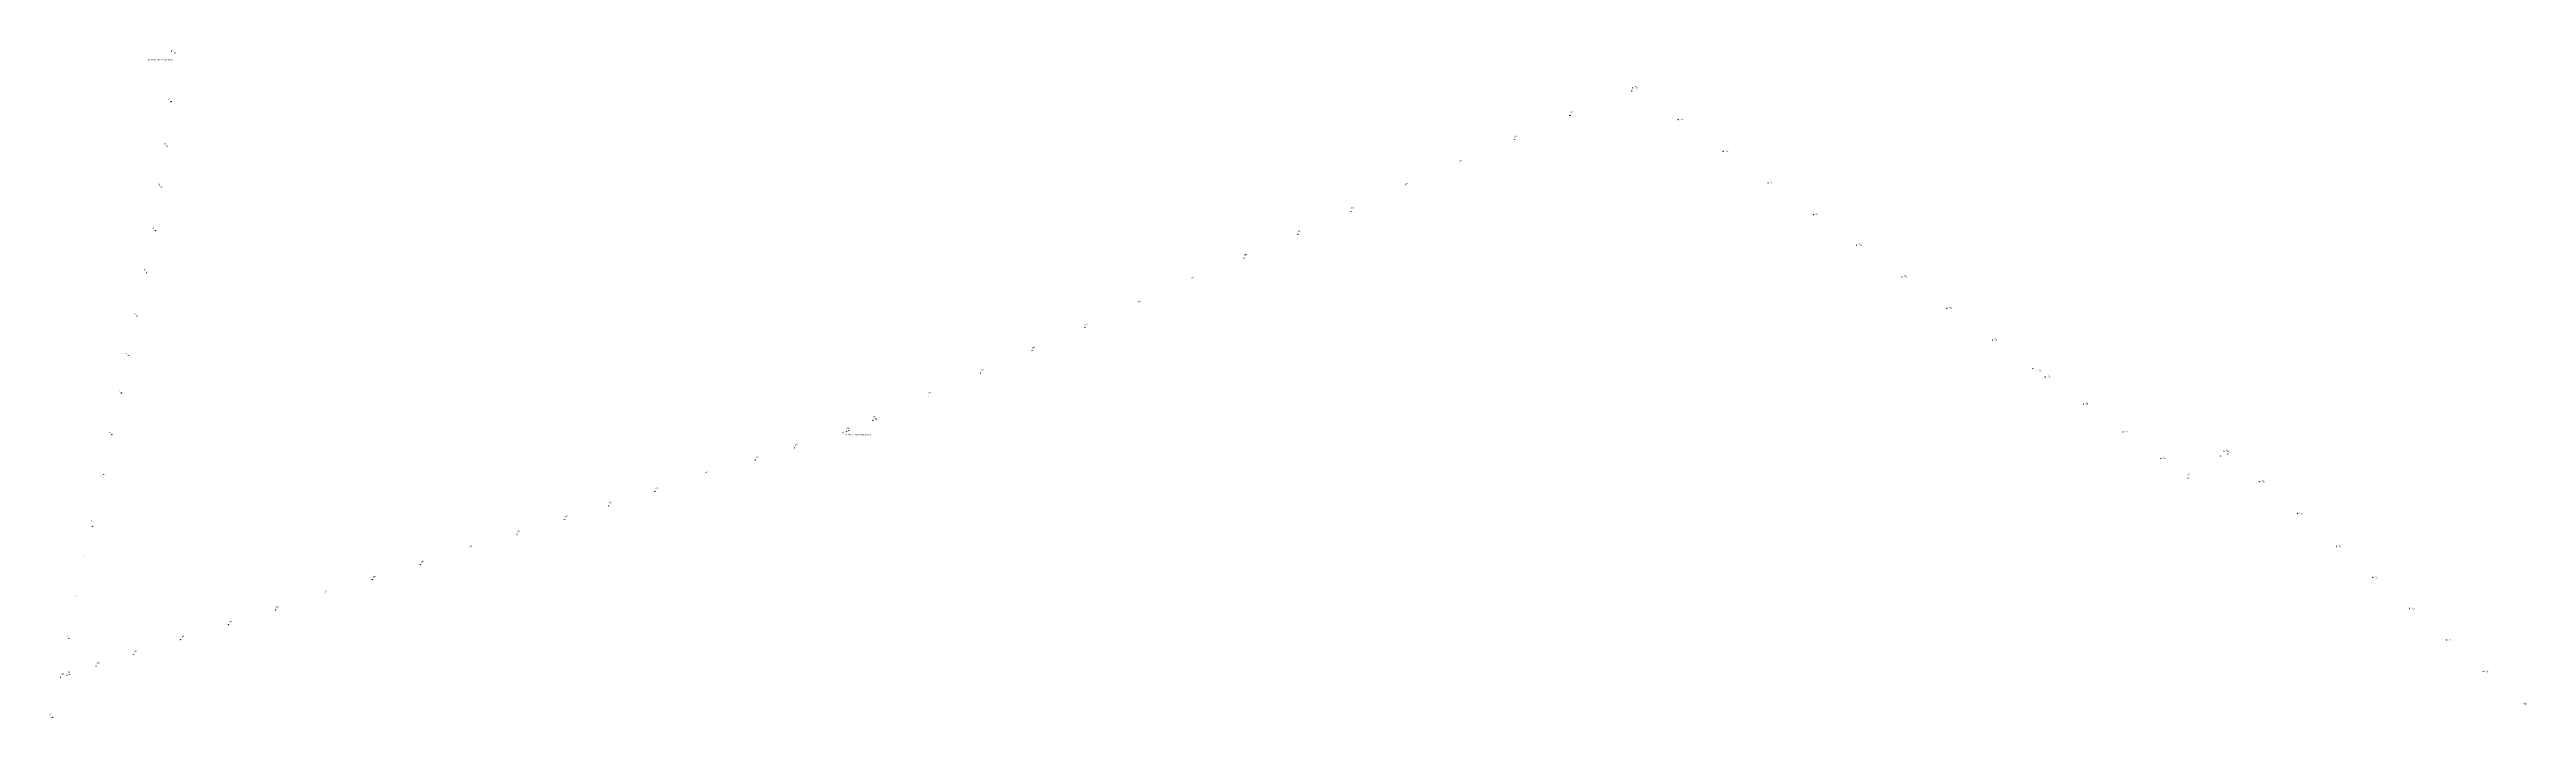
# Model space of a CAD drawing. Header units: metres. Extents: x 2244169 to 2260793, y 5092061 to 5099976.
# Drawn here: x 2249496 to 2253163, y 5097669 to 5098658 of the extents above; entities that cross this region are included whole.
import ezdxf

# ---------------------------------------------------------------- set-up
doc = ezdxf.new("R2010")
doc.units = ezdxf.units.M
for name, color, linetype in [('opori', 250, 'Continuous'), ('подписи', 250, 'Continuous'), ('укосы', 250, 'Continuous')]:
    doc.layers.add(name, color=color, linetype=linetype)
doc.layers.get('0').off()

# ---------------------------------------------------------------- blocks, each defined once
blk = doc.blocks.new('BL2')
blk.add_lwpolyline([(-0.09, -0.12), (-0.09, 0.12), (0.09, 0.12), (0.09, -0.12), (-0.09, -0.12)])
blk.add_attdef('НОМЕР', (1.5, 2.6), '', height=2)

msp = doc.modelspace()

# ---------------------------------------------------------------- linework, layer by layer
at = {"layer": 'opori', "linetype": 'Continuous', "elevation": -9.1}
for points in [[(2250679.4, 5098094), (2250679.5, 5098094), (2250679.6, 5098093.8), (2250679.4, 5098093.8)], [(2250679.7, 5098092.7), (2250679.6, 5098092.7), (2250679.5, 5098092.9), (2250679.7, 5098092.9)]]:
    msp.add_lwpolyline(points, close=True, dxfattribs=at)

# ---------------------------------------------------------------- block references
at = {"layer": 'opori', "color": 250}
for p, rotation, values in [((2249682, 5098653.1), 85.23957887964328, {'НОМЕР': '15'}), ((2249676, 5098580.8), 85.23957887964328, {'НОМЕР': '14'}), ((2251840.2, 5098601.3), 325.0116171411657, {'НОМЕР': '213'}), ((2251747.3, 5098560.6), 23.65877594880109, {'НОМЕР': '212'}), ((2251907.6, 5098554.1), 324.94442961045, {'НОМЕР': '214'}), ((2249670.1, 5098514.8), 84.90334304837039, {'НОМЕР': '13'}), ((2251665.1, 5098524.6), 23.64150779935173, {'НОМЕР': '211'}), ((2251583.1, 5098488.8), 23.60023225745979, {'НОМЕР': '210'}), ((2251974.2, 5098507.3), 324.804848888192, {'НОМЕР': '215'}), ((2249661.8, 5098454.5), 82.20074701139774, {'НОМЕР': '12'}), ((2251502.8, 5098453.8), 23.52166537972432, {'НОМЕР': '209'}), ((2252040.7, 5098460.4), 324.9397146347653, {'НОМЕР': '216'}), ((2251422.9, 5098418.6), 23.75831605288326, {'НОМЕР': '208'}), ((2252107.7, 5098413.5), 324.9605883523724, {'НОМЕР': '217'}), ((2249652.7, 5098389.9), 81.9618076104261, {'НОМЕР': '11'}), ((2251344.5, 5098384.6), 23.50174471914181, {'НОМЕР': '207'}), ((2252171.8, 5098368.5), 325.0122317820568, {'НОМЕР': '218'}), ((2249639.5, 5098328), 78.0111698780653, {'НОМЕР': '10'}), ((2251264.9, 5098349.5), 23.72775878839359, {'НОМЕР': '206'}), ((2251186.5, 5098315.2), 23.6473868847992, {'НОМЕР': '205'}), ((2252238.9, 5098321.5), 324.8780226982592, {'НОМЕР': '219'}), ((2249625.7, 5098263.8), 77.79262236799902, {'НОМЕР': '9'}), ((2251107.4, 5098280.6), 23.6247051908503, {'НОМЕР': '204'}), ((2252305.1, 5098275), 325.0859240645838, {'НОМЕР': '220'}), ((2250951, 5098212.4), 23.48543252962218, {'НОМЕР': '202'}), ((2251028.9, 5098246.2), 23.64214671855137, {'НОМЕР': '203'}), ((2252372.5, 5098227.9), 324.9351391835535, {'НОМЕР': '221'}), ((2249613.1, 5098205), 77.93912084505143, {'НОМЕР': '8'}), ((2250874.8, 5098179), 23.68752560814797, {'НОМЕР': '201'}), ((2252437.9, 5098182), 326.6103363123008, {'НОМЕР': '222'}), ((2249602.5, 5098149.6), 79.1604446829323, {'НОМЕР': '7'}), ((2250797.1, 5098145), 23.59402100099417, {'НОМЕР': '200'}), ((2252451, 5098173.4), 324.6072576214268, {'НОМЕР': '223'}), ((2250714.8, 5098109.1), 23.58915100059063, {'НОМЕР': '199'}), ((2252507.7, 5098133.1), 324.6594583850496, {'НОМЕР': '224'}), ((2249588.6, 5098087.9), 77.28650919193952, {'НОМЕР': '6'}), ((2250599.3, 5098068.5), 17.33821050799759, {'НОМЕР': '197'}), ((2250675.9, 5098092.4), 23.22836505357563, {'НОМЕР': '198'}), ((2252565.8, 5098091.9), 324.973585877221, {'НОМЕР': '225'}), ((2250541, 5098050.5), 17.18677809972485, {'НОМЕР': '196'}), ((2252622, 5098052.5), 324.8443329556033, {'НОМЕР': '226'}), ((2252715.7, 5098063.5), 319.5345944261815, {'НОМЕР': '228'}), ((2249575, 5098024), 78.0573507405262, {'НОМЕР': '5'}), ((2250392.5, 5098004.1), 17.39372933308561, {'НОМЕР': '194'}), ((2250465.9, 5098027.1), 17.26982959751994, {'НОМЕР': '195'}), ((2252662.6, 5098023.9), 36.67851129744492, {'НОМЕР': '227'}), ((2252768.4, 5098018.5), 319.8962094507193, {'НОМЕР': '229'}), ((2250258.6, 5097962.3), 17.33330855849241, {'НОМЕР': '192'}), ((2250323.5, 5097982.6), 17.33333352872755, {'НОМЕР': '193'}), ((2252824.2, 5097971.5), 319.6292255052725, {'НОМЕР': '230'}), ((2249561.2, 5097957.5), 78.23193102277136, {'НОМЕР': '4'}), ((2250188.2, 5097940.3), 17.41765204133129, {'НОМЕР': '191'}), ((2249549.8, 5097905.1), 77.72735647127517, {'НОМЕР': '3'}), ((2250045.5, 5097895.6), 17.41426943459368, {'НОМЕР': '189'}), ((2250116.9, 5097918), 17.32551476981314, {'НОМЕР': '190'}), ((2252881.8, 5097922.5), 319.7547360468795, {'НОМЕР': '231'}), ((2249902.8, 5097851), 17.38357102359016, {'НОМЕР': '187'}), ((2249974.1, 5097873.3), 17.35095351655139, {'НОМЕР': '188'}), ((2252935.8, 5097876.8), 319.6853072334647, {'НОМЕР': '232'}), ((2249537.6, 5097846.6), 78.21197215522608, {'НОМЕР': '2'}), ((2249830.5, 5097828.5), 17.24818211757721, {'НОМЕР': '186'}), ((2252990.1, 5097830.8), 319.6422541369124, {'НОМЕР': '233'}), ((2249524.8, 5097786.5), 77.95748957371781, {'НОМЕР': '1'}), ((2249690.2, 5097784.7), 17.34604392920161, {'НОМЕР': '184'}), ((2249761.3, 5097806.9), 17.36894493898775, {'НОМЕР': '185'}), ((2253044.9, 5097784.1), 319.6084871337993, {'НОМЕР': '234'}), ((2249565.2, 5097745.6), 17.29312558848392, {'НОМЕР': '182'}), ((2249620.5, 5097762.9), 17.37710671381519, {'НОМЕР': '183'}), ((2249512.6, 5097729.1), 17.5084429224386, {'НОМЕР': '180'}), ((2249522, 5097732.1), 17.43843459363173, {'НОМЕР': '181'}), ((2253099.7, 5097737.6), 319.6324672093244, {'НОМЕР': '235'}), ((2249500.2, 5097669.6), 78.1736997312351, {'НОМЕР': '179'}), ((2253156.1, 5097689.6), 319.5437586928693, {'НОМЕР': '236'})]:
    msp.add_blockref('BL2', p, dxfattribs=dict(at, rotation=rotation)).add_auto_attribs(values)
at = {"layer": 'укосы', "color": 250}
for p, rotation in [((2249676.5, 5098655.5), 336.5752727106973), ((2251838.7, 5098596.6), 72.26181090235505), ((2252432.5, 5098186), 324.0780417007739), ((2250719.8, 5098111.2), 23.31127902516959), ((2250671, 5098091.2), 14.47033419992354), ((2252710.4, 5098056.5), 52.88312966394006), ((2252721.2, 5098059.4), 323.5488508163356), ((2249576.1, 5098029.3), 78.93883858531919), ((2249559.9, 5097952.2), 76.55137434137583), ((2249525.6, 5097733.3), 19.27141996900712)]:
    msp.add_blockref('BL2', p, dxfattribs=dict(at, rotation=rotation))

# ---------------------------------------------------------------- texts
at = {"layer": 'подписи', "linetype": 'Continuous'}
for s, p in [('КТП 5/40 КФХ Луч Зулкаева', (2249642.2, 5098642)), ('КТП 6/10 КФХ Магомедов Г М', (2250674.1, 5098087))]:
    msp.add_text(s, height=2, dxfattribs=at).set_placement(p)

doc.saveas('drawing.dxf')
